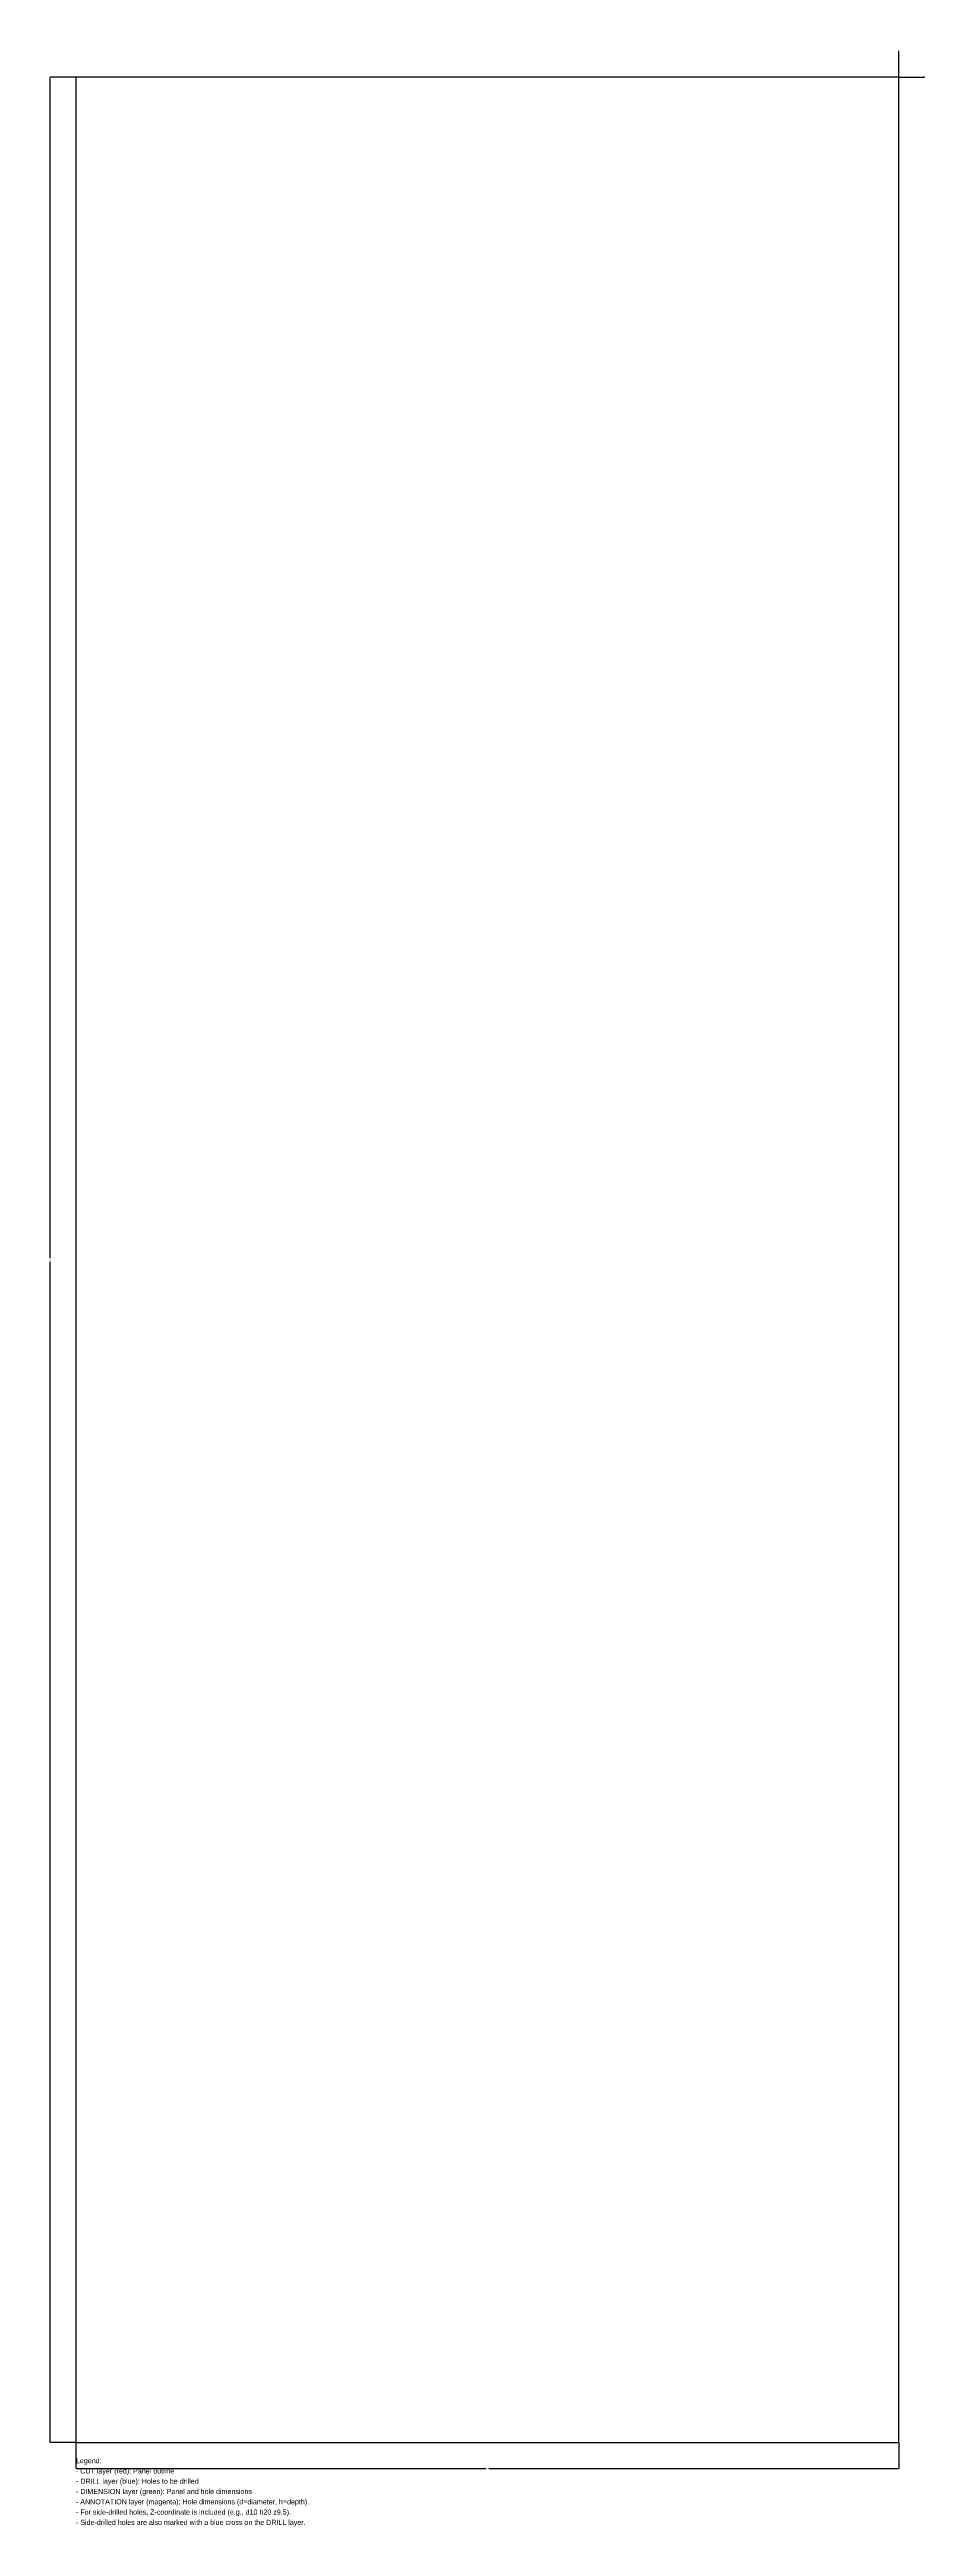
# Model space of a CAD drawing. Header units: metres. Extents: x -26 to 825, y -82 to 2327.
import ezdxf

# ---------------------------------------------------------------- set-up
doc = ezdxf.new("R2010")
doc.units = ezdxf.units.M
for name, color, linetype in [('ANNOTATION', 6, 'Continuous'), ('CUT', 1, 'Continuous'), ('DIMENSION', 3, 'Continuous')]:
    doc.layers.add(name, color=color, linetype=linetype)
doc.dimstyles.get("Standard").update_dxf_attribs({"dimtxt": 2.5, "dimasz": 2.5, "dimexe": 1.25, "dimexo": 0.625, "dimtad": 1, "dimtxsty": 'Standard', "dimcen": 2.5, "dimazin": 3, "dimtfac": 1, "dimtmove": 0, "dimatfit": 3})

# ---------------------------------------------------------------- blocks, each defined once
blk = doc.blocks.new('_CLOSEDFILLED')
at = {"color": 0, "linetype": 'ByBlock'}
blk.add_solid([(-1, 0.2), (0, 0), (-1, -0.2)], dxfattribs=at)
blk = doc.blocks.new('*D0')
for p, q in [((0, 0), (0, -25)), ((800, 0), (800, -25)), ((0.25, -25), (398.5, -25)), ((401.5, -25), (799.75, -25))]:
    blk.add_line(p, q)
at = {"layer": 'Defpoints'}
for p in [(0, 0), (800, 0), (0, -25)]:
    blk.add_point(p, dxfattribs=at)
at = {"layer": 'DIMENSION', "xscale": 0.25, "yscale": 0.25, "rotation": 180}
blk.add_blockref('_CLOSEDFILLED', (0, -25), dxfattribs=at)
at = {"layer": 'DIMENSION', "xscale": 0.25, "yscale": 0.25}
blk.add_blockref('_CLOSEDFILLED', (800, -25), dxfattribs=at)
at = {"layer": 'DIMENSION', "insert": (400, -25), "char_height": 1, "attachment_point": 5}
blk.add_mtext('800', dxfattribs=at)
blk = doc.blocks.new('*D2')
for p, q in [((799.75, 2325), (799.5, 2325)), ((800, 2300), (800, 2325)), ((800, 2300), (800, 2325)), ((800, 2325), (800, 2325)), ((800.25, 2325), (800.5, 2325))]:
    blk.add_line(p, q)
at = {"layer": 'Defpoints'}
for p in [(800, 2325), (800, 2300), (800, 2300)]:
    blk.add_point(p, dxfattribs=at)
at = {"layer": 'DIMENSION', "xscale": 0.25, "yscale": 0.25}
blk.add_blockref('_CLOSEDFILLED', (800, 2325), dxfattribs=at)
at = {"layer": 'DIMENSION', "xscale": 0.25, "yscale": 0.25, "rotation": 180}
blk.add_blockref('_CLOSEDFILLED', (800, 2325), dxfattribs=at)
at = {"layer": 'DIMENSION', "insert": (800, 2326.125), "char_height": 1, "attachment_point": 5}
blk.add_mtext('0', dxfattribs=at)
blk = doc.blocks.new('*D3')
for p, q in [((0, 2300), (-25, 2300)), ((-25, 1152), (-25, 2299.75)), ((-25, 0.25), (-25, 1148)), ((0, 0), (-25, 0))]:
    blk.add_line(p, q)
at = {"layer": 'Defpoints'}
for p in [(0, 2300), (-25, 0), (0, 0)]:
    blk.add_point(p, dxfattribs=at)
at = {"layer": 'DIMENSION', "xscale": 0.25, "yscale": 0.25}
for p, rotation in [((-25, 2300), 90), ((-25, 0), 270)]:
    blk.add_blockref('_CLOSEDFILLED', p, dxfattribs=dict(at, rotation=rotation))
at = {"layer": 'DIMENSION', "insert": (-25, 1150), "char_height": 1, "attachment_point": 5, "rotation": 90}
blk.add_mtext('2300', dxfattribs=at)
blk = doc.blocks.new('*D4')
for p, q in [((800, 2300), (825, 2300)), ((800, 2300), (825, 2300)), ((825, 2300.25), (825, 2300.5)), ((825, 2300), (825, 2300)), ((825, 2299.75), (825, 2299.5))]:
    blk.add_line(p, q)
at = {"layer": 'Defpoints'}
for p in [(800, 2300), (800, 2300), (825, 2300)]:
    blk.add_point(p, dxfattribs=at)
at = {"layer": 'DIMENSION', "xscale": 0.25, "yscale": 0.25}
for rotation in [270, 90]:
    blk.add_blockref('_CLOSEDFILLED', (825, 2300), dxfattribs=dict(at, rotation=rotation))
at = {"layer": 'DIMENSION', "insert": (823.875, 2300), "char_height": 1, "attachment_point": 5, "rotation": 90}
blk.add_mtext('0', dxfattribs=at)

msp = doc.modelspace()

# ---------------------------------------------------------------- linework, layer by layer
at = {"layer": 'CUT'}
msp.add_lwpolyline([(0, 0), (800, 0), (800, 2300), (0, 2300)], close=True, dxfattribs=at)

# ---------------------------------------------------------------- texts
at = {"layer": 'ANNOTATION'}
for s, p in [('Legend:', (0, -20)), ('- CUT layer (red): Panel outline', (0, -30)), ('- DRILL layer (blue): Holes to be drilled', (0, -40)), ('- DIMENSION layer (green): Panel and hole dimensions', (0, -50)), ('- ANNOTATION layer (magenta): Hole dimensions (d=diameter, h=depth).', (0, -60)), ('- For side-drilled holes, Z-coordinate is included (e.g., d10 h20 z9.5).', (0, -70)), ('- Side-drilled holes are also marked with a blue cross on the DRILL layer.', (0, -80))]:
    msp.add_text(s, height=5, dxfattribs=at).set_placement(p)

# ---------------------------------------------------------------- dimensions: what is measured, and where the dimension line sits
at = {"layer": 'DIMENSION'}
for base, p1, p2, picture, middle in [((800, 2325), (800, 2300), (800, 2300), '*D2', (800, 2326.125)), ((0, -25), (0, 0), (800, 0), '*D0', (400, -25))]:
    dim = msp.add_linear_dim(base=base, p1=p1, p2=p2, dimstyle='Standard', dxfattribs=at)
    dim.commit()
    dim.dimension.update_dxf_attribs({"geometry": picture, "text_midpoint": middle})
for base, p1, p2, picture, middle in [((-25, 0), (0, 0), (0, 2300), '*D3', (-25, 1150)), ((825, 2300), (800, 2300), (800, 2300), '*D4', (823.875, 2300))]:
    dim = msp.add_linear_dim(base=base, p1=p1, p2=p2, angle=90, dimstyle='Standard', dxfattribs=at)
    dim.commit()
    dim.dimension.update_dxf_attribs({"geometry": picture, "text_midpoint": middle})

doc.saveas('drawing.dxf')
